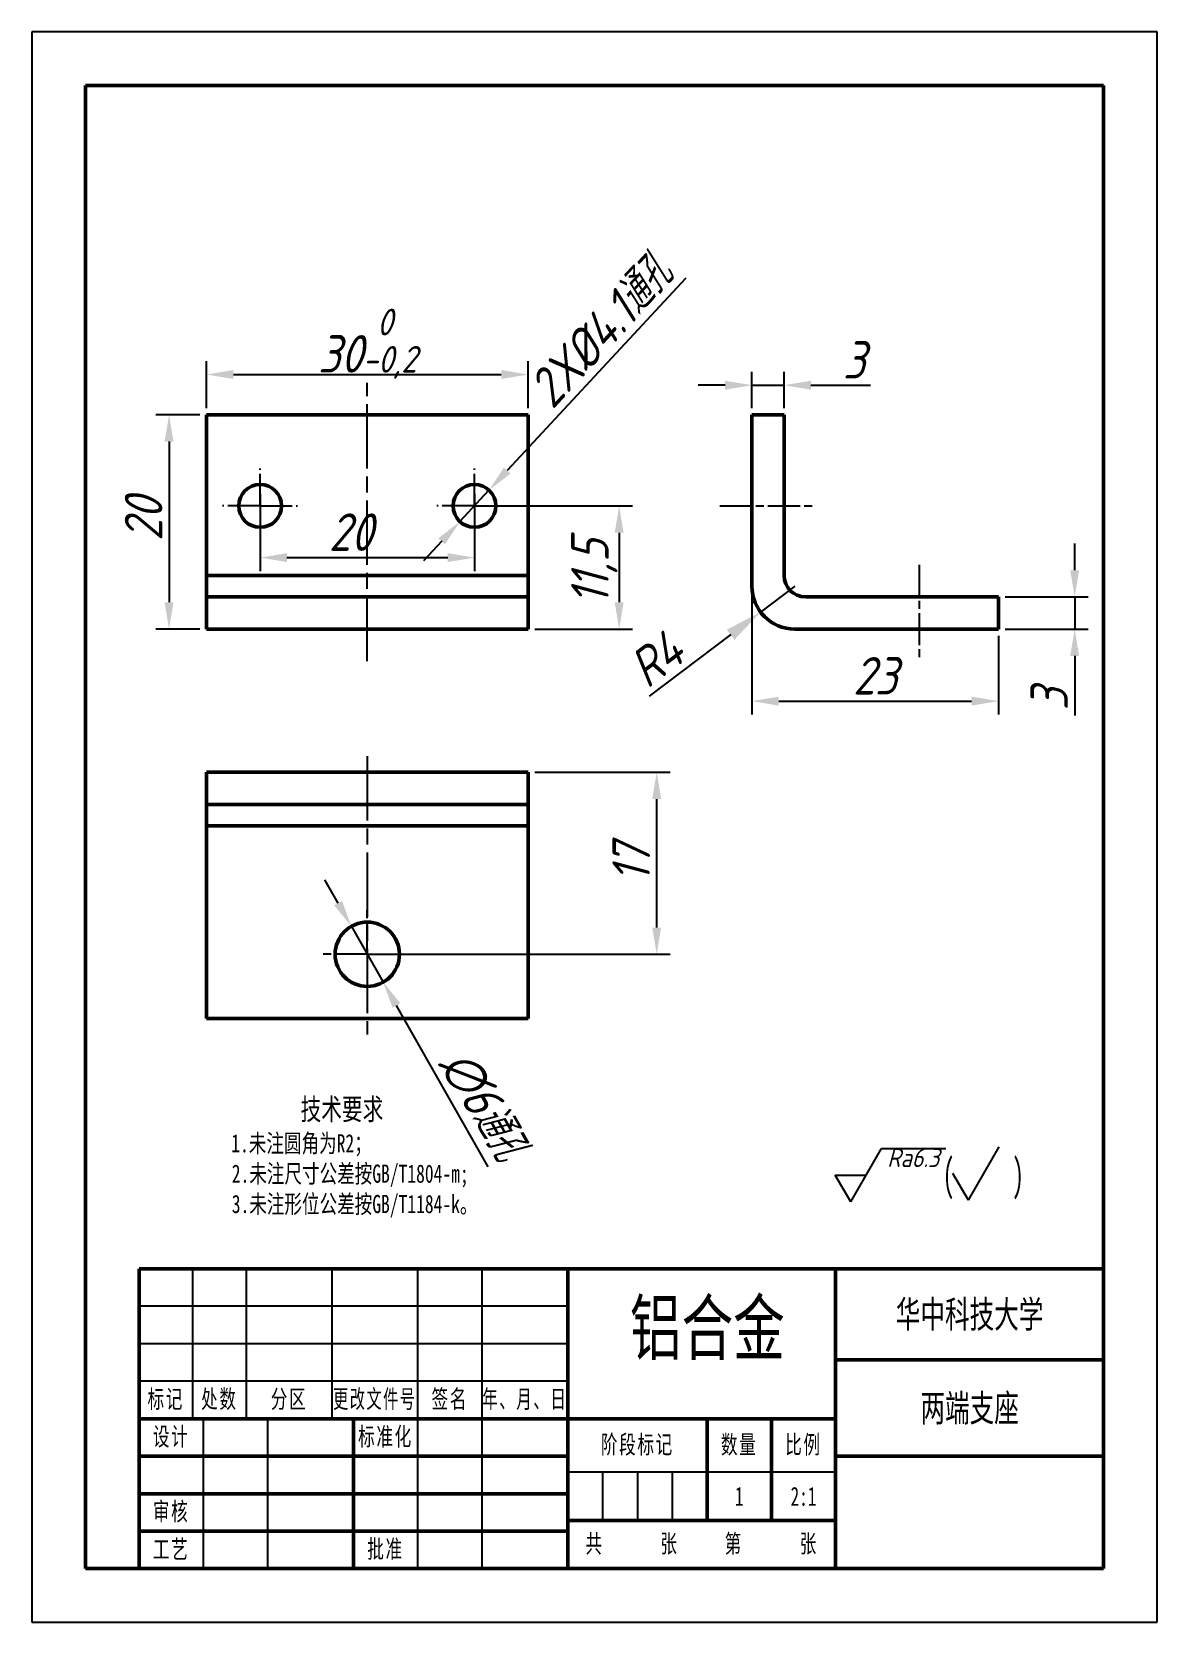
# Model space of a CAD drawing. Header units: millimetres. Extents: x 538 to 2406, y -113 to 359.
# Drawn here: x 2301 to 2406, y 0.8 to 149.3 of the extents above; entities that cross this region are included whole.
import ezdxf
from ezdxf.enums import TextEntityAlignment as Align

# ---------------------------------------------------------------- set-up
doc = ezdxf.new("R2010")
doc.units = ezdxf.units.MM
doc.header["$LTSCALE"] = 0.5
doc.header["$PDSIZE"] = -5
doc.linetypes.add('AM_ISO08W050', pattern=[18, 12, -1.5, 3, -1.5])
doc.linetypes.add('AM_ISO08W050x2', pattern=[9, 6, -0.75, 1.5, -0.75])
doc.layers.get('0').update_dxf_attribs({"lineweight": 50})
for name, color, linetype, lineweight in [('AM_5', 3, 'Continuous', 25), ('AM_7', 4, 'AM_ISO08W050', 25), ('尺寸线层', 3, 'Continuous', 25), ('粗实线层', 7, 'Continuous', 50), ('细实线层', 7, 'Continuous', 25)]:
    doc.layers.add(name, color=color, linetype=linetype, lineweight=lineweight)
for name, color, linetype in [('format', 7, 'Continuous'), ('尺寸', 3, 'Continuous'), ('尺寸 @ 1', 3, 'Continuous')]:
    doc.layers.add(name, color=color, linetype=linetype)
doc.styles.add('标准', font='', dxfattribs={"width": 0.667})
doc.styles.add('标注', font='gbeitc.shx', dxfattribs={"height": 3.5, "bigfont": 'gbcbig.shx'})
doc.styles.add('汉字', font='STFANGSO.TTF', dxfattribs={"width": 0.707, "height": 3.5})
doc.styles.add('长仿宋体', font='hyswlongfangsong.ttf', dxfattribs={"width": 0.707})
doc.styles.get('标准').set_extended_font_data('宋体')
doc.dimstyles.new('ISO-25$4', dxfattribs={"dimtxt": 5, "dimasz": 3.5, "dimexe": 1.25, "dimexo": 0, "dimtad": 1, "dimdec": 1, "dimdsep": 46, "dimtxsty": '标注', "dimcen": 2.5, "dimadec": 0, "dimazin": 0, "dimtfac": 0.7, "dimtdec": 3, "dimtmove": 0, "dimatfit": 2, "dimfxl": 1, "dimtolj": 1, "dimarcsym": 0})
doc.dimstyles.new('ISO-50x', dxfattribs={"dimtxt": 2.5, "dimasz": 2.5, "dimexe": 1.25, "dimexo": 0.625, "dimtad": 1, "dimtxsty": '标注', "dimcen": 2.5, "dimadec": 0, "dimazin": 0, "dimtp": 0.1, "dimtm": 0.1, "dimtfac": 0.71, "dimtdec": 3, "dimtmove": 0, "dimatfit": 3, "dimfxl": 1, "dimarcsym": 0})

msp = doc.modelspace()

# ---------------------------------------------------------------- texts
at = {"insert": (2314.7045, 49.6612), "char_height": 2.5, "attachment_point": 1, "style": '汉字'}
msp.add_mtext_dynamic_manual_height_columns('\\pi11.325;{\\H0.8x;技术要求}\\P\\pi0;  {\\H0.68x;   1.未注圆角为R2；\\P      2.未注尺寸公差按GB/T1804-m;\\P      3.未注形位公差按GB/T1184-k。}', width=80.5, gutter_width=12.5, heights=[0], dxfattribs=at)
at = {"layer": 'AM_5', "insert": (2353.4332, 98.8192), "char_height": 3.5, "attachment_point": 5, "rotation": 90, "style": '标注'}
msp.add_mtext('11,5', dxfattribs=at)
at = {"layer": 'format', "insert": (2356.7552, 30.759), "char_height": 5, "attachment_point": 1, "style": '汉字'}
msp.add_mtext_dynamic_manual_height_columns('铝合金', width=20.77402, gutter_width=25, heights=[0], dxfattribs=at)
at = {"layer": '尺寸', "insert": (2385.9454, 44.0296), "char_height": 3, "attachment_point": 1, "style": '长仿宋体'}
msp.add_mtext_dynamic_manual_height_columns('(     )', width=22.132968, gutter_width=17.5, heights=[0], dxfattribs=at)

# ---------------------------------------------------------------- blocks, each defined once
blk = doc.blocks.new('*D212')
at = {"layer": 'AM_5', "color": 0, "lineweight": -2, "transparency": 16777216}
for p, q in [((2317.26, 114.12), (2317.26, 118.51)), ((2347.26, 114.12), (2347.26, 118.51)), ((2319.76, 117.26), (2344.76, 117.26))]:
    blk.add_line(p, q, dxfattribs=at)
at = {"layer": 'AM_5', "color": 0, "lineweight": 50, "transparency": 16777216}
for points in [[(2319.76, 117.68), (2319.76, 116.84), (2317.26, 117.26)], [(2344.76, 117.68), (2344.76, 116.84), (2347.26, 117.26)]]:
    blk.add_solid(points, dxfattribs=at)
at = {"layer": 'Defpoints', "color": 0, "lineweight": 50, "transparency": 16777216}
for p in [(2347.26, 117.26), (2317.26, 113.49), (2347.26, 113.49)]:
    blk.add_point(p, dxfattribs=at)
at = {"layer": 'AM_5', "color": 0, "transparency": 16777216, "insert": (2332.26, 120.42), "char_height": 3.5, "attachment_point": 5, "style": '标注'}
blk.add_mtext('30{}{\\H0.71x;\\C3;\\S 0^ -0,2;}', dxfattribs=at)
blk = doc.blocks.new('*D213')
at = {"layer": 'AM_5', "color": 0, "lineweight": -2, "transparency": 16777216}
for p, q in [((2316.63, 113.49), (2312.51, 113.49)), ((2313.76, 110.99), (2313.76, 95.99)), ((2316.63, 93.49), (2312.51, 93.49))]:
    blk.add_line(p, q, dxfattribs=at)
at = {"layer": 'AM_5', "color": 0, "lineweight": 50, "transparency": 16777216}
for points in [[(2313.34, 110.99), (2314.17, 110.99), (2313.76, 113.49)], [(2313.34, 95.99), (2314.17, 95.99), (2313.76, 93.49)]]:
    blk.add_solid(points, dxfattribs=at)
at = {"layer": 'Defpoints', "color": 0, "lineweight": 50, "transparency": 16777216}
for p in [(2317.26, 113.49), (2313.76, 93.49), (2317.26, 93.49)]:
    blk.add_point(p, dxfattribs=at)
at = {"layer": 'AM_5', "color": 0, "transparency": 16777216, "insert": (2311.38, 103.76), "char_height": 3.5, "attachment_point": 5, "rotation": 90, "style": '标注'}
blk.add_mtext('20', dxfattribs=at)
blk = doc.blocks.new('*D214')
at = {"layer": 'AM_5', "color": 0, "lineweight": -2, "transparency": 16777216}
for p, q in [((2368.14, 96.87), (2368.14, 85.51)), ((2391.14, 92.87), (2391.14, 85.51)), ((2370.64, 86.76), (2388.64, 86.76))]:
    blk.add_line(p, q, dxfattribs=at)
at = {"layer": 'AM_5', "color": 0, "lineweight": 50, "transparency": 16777216}
for points in [[(2370.64, 87.18), (2370.64, 86.34), (2368.14, 86.76)], [(2388.64, 87.18), (2388.64, 86.34), (2391.14, 86.76)]]:
    blk.add_solid(points, dxfattribs=at)
at = {"layer": 'Defpoints', "color": 0, "lineweight": 50, "transparency": 16777216}
for p in [(2368.14, 97.49), (2391.14, 93.49), (2391.14, 86.76)]:
    blk.add_point(p, dxfattribs=at)
at = {"layer": 'AM_5', "color": 0, "transparency": 16777216, "insert": (2379.64, 89.13), "char_height": 3.5, "attachment_point": 5, "style": '标注'}
blk.add_mtext('23', dxfattribs=at)
blk = doc.blocks.new('*D215')
at = {"layer": 'AM_5', "color": 0, "lineweight": -2, "transparency": 16777216}
for p, q in [((2368.14, 114.12), (2368.14, 117.51)), ((2371.14, 114.12), (2371.14, 117.51)), ((2365.64, 116.26), (2363.14, 116.26)), ((2368.14, 116.26), (2371.14, 116.26)), ((2373.64, 116.26), (2379.21, 116.26))]:
    blk.add_line(p, q, dxfattribs=at)
at = {"layer": 'AM_5', "color": 0, "lineweight": 50, "transparency": 16777216}
for points in [[(2365.64, 116.68), (2365.64, 115.84), (2368.14, 116.26)], [(2373.64, 116.68), (2373.64, 115.84), (2371.14, 116.26)]]:
    blk.add_solid(points, dxfattribs=at)
at = {"layer": 'Defpoints', "color": 0, "lineweight": 50, "transparency": 16777216}
for p in [(2371.14, 116.26), (2368.14, 113.49), (2371.14, 113.49)]:
    blk.add_point(p, dxfattribs=at)
at = {"layer": 'AM_5', "color": 0, "transparency": 16777216, "insert": (2377.67, 118.63), "char_height": 3.5, "attachment_point": 5, "style": '标注'}
blk.add_mtext('3', dxfattribs=at)
blk = doc.blocks.new('*D216')
at = {"layer": 'AM_5', "color": 0, "lineweight": -2, "transparency": 16777216}
for p, q in [((2398.26, 98.99), (2398.26, 101.49)), ((2391.76, 96.49), (2399.51, 96.49)), ((2398.26, 96.49), (2398.26, 93.49)), ((2391.76, 93.49), (2399.51, 93.49)), ((2398.26, 90.99), (2398.26, 85.42))]:
    blk.add_line(p, q, dxfattribs=at)
at = {"layer": 'AM_5', "color": 0, "lineweight": 50, "transparency": 16777216}
for points in [[(2397.84, 98.99), (2398.67, 98.99), (2398.26, 96.49)], [(2397.84, 90.99), (2398.67, 90.99), (2398.26, 93.49)]]:
    blk.add_solid(points, dxfattribs=at)
at = {"layer": 'Defpoints', "color": 0, "lineweight": 50, "transparency": 16777216}
for p in [(2391.14, 96.49), (2391.14, 93.49), (2398.26, 93.49)]:
    blk.add_point(p, dxfattribs=at)
at = {"layer": 'AM_5', "color": 0, "transparency": 16777216, "insert": (2395.88, 86.95), "char_height": 3.5, "attachment_point": 5, "rotation": 90, "style": '标注'}
blk.add_mtext('3', dxfattribs=at)
blk = doc.blocks.new('*D217')
at = {"layer": 'AM_5', "color": 0, "lineweight": -2, "transparency": 16777216}
for p, q in [((2322.26, 106.12), (2322.26, 98.91)), ((2342.26, 106.12), (2342.26, 98.91)), ((2324.76, 100.16), (2339.76, 100.16))]:
    blk.add_line(p, q, dxfattribs=at)
at = {"layer": 'AM_5', "color": 0, "lineweight": 50, "transparency": 16777216}
for points in [[(2324.76, 100.58), (2324.76, 99.75), (2322.26, 100.16)], [(2339.76, 100.58), (2339.76, 99.75), (2342.26, 100.16)]]:
    blk.add_solid(points, dxfattribs=at)
at = {"layer": 'Defpoints', "color": 0, "lineweight": 50, "transparency": 16777216}
for p in [(2322.26, 106.74), (2342.26, 106.74), (2342.26, 100.16)]:
    blk.add_point(p, dxfattribs=at)
at = {"layer": 'AM_5', "color": 0, "transparency": 16777216, "insert": (2330.7, 102.54), "char_height": 3.5, "attachment_point": 5, "style": '标注'}
blk.add_mtext('20', dxfattribs=at)
blk = doc.blocks.new('*D218')
at = {"layer": 'AM_5', "color": 0, "linetype": 'ByBlock', "lineweight": -2, "transparency": 16777216}
for p, q in [((2372.14, 97.49), (2368.95, 95.08)), ((2366.16, 92.97), (2358.55, 87.22))]:
    blk.add_line(p, q, dxfattribs=at)
at = {"layer": 'AM_5', "color": 0, "lineweight": 50, "transparency": 16777216}
blk.add_solid([(2365.8, 93.43), (2366.51, 92.5), (2368.95, 95.08)], dxfattribs=at)
at = {"layer": 'Defpoints', "color": 0, "lineweight": 50, "transparency": 16777216}
for p in [(2372.14, 97.49), (2368.95, 95.08)]:
    blk.add_point(p, dxfattribs=at)
at = {"layer": 'AM_5', "color": 0, "transparency": 16777216, "insert": (2359.19, 90.67), "char_height": 3.5, "attachment_point": 5, "rotation": 37.1055, "style": '标注'}
blk.add_mtext('\\A1;R4', dxfattribs=at)
blk = doc.blocks.new('$CAXA_FRAME_13B17AC1$')
at = {"layer": '粗实线层'}
for p, q in [((95, 138.5), (-95, 138.5)), ((-95, 138.5), (-95, -138.5)), ((95, -138.5), (95, 138.5)), ((-95, -138.5), (95, -138.5))]:
    blk.add_line(p, q, dxfattribs=at)
at = {"layer": '细实线层'}
for p, q in [((105, 148.5), (-105, 148.5)), ((-105, 148.5), (-105, -148.5)), ((105, -148.5), (105, 148.5)), ((-105, -148.5), (105, -148.5))]:
    blk.add_line(p, q, dxfattribs=at)
blk = doc.blocks.new('$CAXA_TITLE_151E506F$')
at = {"layer": '粗实线层'}
for p, q in [((0, 56), (-180, 56)), ((-180, 56), (-180, 0)), ((-100, 56), (-100, 0)), ((-50, 56), (-50, 0)), ((0, 0), (0, 56)), ((0, 39), (-50, 39)), ((-50, 28), (-180, 28)), ((-140, 28), (-140, 0)), ((-74, 28), (-74, 9)), ((-62, 28), (-62, 9)), ((-100, 21), (-180, 21)), ((0, 21), (-50, 21)), ((-100, 14), (-180, 14)), ((-50, 9), (-100, 9)), ((-100, 7), (-180, 7)), ((0, 0), (-180, 0))]:
    blk.add_line(p, q, dxfattribs=at)
at = {"layer": '细实线层'}
for p, q in [((-170, 56), (-170, 28)), ((-160, 56), (-160, 28)), ((-144, 56), (-144, 28)), ((-128, 56), (-128, 0)), ((-116, 56), (-116, 0)), ((-100, 49), (-180, 49)), ((-100, 42), (-180, 42)), ((-100, 35), (-180, 35)), ((-168, 28), (-168, 0)), ((-156, 28), (-156, 0)), ((-50, 18), (-100, 18)), ((-93.5, 18), (-93.5, 9)), ((-87, 18), (-87, 9)), ((-80.5, 18), (-80.5, 9))]:
    blk.add_line(p, q, dxfattribs=at)
at = {"layer": '尺寸线层', "attachment_point": 5, "line_spacing_factor": 1.369753, "style": '标准'}
for s, insert, char_height, width in [('\\T1.1;标记', (-175, 31.5), 3.405, 18), ('\\T1.1;处数', (-165, 31.5), 3.405, 18), ('\\T1.1;分区', (-152, 31.5), 3.405, 30), ('\\T1.1;{\\W0.60886;更改文件号}', (-136, 31.5), 3.4054, 30), ('\\T1.1;签名', (-122, 31.5), 3.405, 22), ('\\T1.1;{\\W0.622239;年、月、日}', (-108, 31.5), 3.4054, 30), ('\\T1.1;设计', (-174, 24.5), 3.405, 22), ('\\T1.1;标准化', (-134, 24.5), 3.405, 22), ('\\T1.1;阶段标记', (-87, 23), 3.405, 50), ('{\\T1.1;数量}', (-68, 23), 3.405, 22), ('\\T1.1;比例', (-56, 23), 3.405, 22), ('\\T1.1;审核', (-174, 10.5), 3.405, 22), ('\\T1.1;共', (-95, 4.5), 3.405, 8), ('\\T1.1;张', (-81, 4.5), 3.405, 8), ('\\T1.1;第', (-69, 4.5), 3.405, 8), ('\\T1.1;张', (-55, 4.5), 3.405, 8), ('\\T1.1;工艺', (-174, 3.5), 3.405, 22), ('\\T1.1;批准', (-134, 3.5), 3.405, 22)]:
    blk.add_mtext(s, dxfattribs=dict(at, insert=insert, char_height=char_height, width=width))
at = {"layer": '尺寸线层', "style": '标准'}
for tag, height, width, p in [('标记C', 3.54, 0.667, (-175, 52.5)), ('处数C', 3.54, 0.667, (-165, 52.5)), ('分区C', 3.54, 0.667, (-152, 52.5)), ('更改文件号C', 3.54, 0.512156, (-136, 52.5)), ('更改签名C', 3.54, 0.459969, (-122, 52.5)), ('更改日期C', 3.54, 0.62723, (-108, 52.5)), ('单位名称', 5.05, 0.667, (-25, 47.5)), ('标记B', 3.54, 0.667, (-175, 45.5)), ('处数B', 3.54, 0.667, (-165, 45.5)), ('分区B', 3.54, 0.667, (-152, 45.5)), ('更改文件号B', 3.54, 0.512156, (-136, 45.5)), ('更改签名B', 3.54, 0.459969, (-122, 45.5)), ('更改日期B', 3.54, 0.62723, (-108, 45.5)), ('材料名称', 5.05, 0.667, (-75, 42)), ('标记A', 3.54, 0.667, (-175, 38.5)), ('处数A', 3.54, 0.667, (-165, 38.5)), ('分区A', 3.54, 0.667, (-152, 38.5)), ('更改文件号A', 3.54, 0.512156, (-136, 38.5)), ('更改签名A', 3.54, 0.459969, (-122, 38.5)), ('更改日期A', 3.54, 0.62723, (-108, 38.5)), ('图纸名称', 5.05, 0.667, (-25, 30)), ('设计', 3.54, 0.667, (-162, 24.5)), ('设计日期', 3.54, 0.667, (-148, 24.5)), ('标准化', 3.54, 0.667, (-122, 24.5)), ('标准化日期', 3.54, 0.569556, (-108, 24.5)), ('阶段标记S', 3.54, 0.229984, (-96.75, 13.5)), ('阶段标记A', 3.54, 0.229984, (-90.25, 13.5)), ('阶段标记B', 3.54, 0.229984, (-83.75, 13.5)), ('阶段标记C', 3.54, 0.229984, (-77.25, 13.5)), ('重量', 3.54, 0.667, (-68, 13.5)), ('图纸比例', 3.54, 0.524733, (-56, 13.5)), ('审核', 3.54, 0.667, (-162, 10.5)), ('审核日期', 3.54, 0.667, (-148, 10.5)), ('图纸编号', 5.05, 0.667, (-25.07, 9.53)), ('页数', 3.54, 0.667, (-88, 4.5)), ('页码', 3.54, 0.667, (-62, 4.5)), ('工艺', 3.54, 0.667, (-162, 3.5)), ('工艺日期', 3.54, 0.667, (-148, 3.5)), ('批准', 3.54, 0.667, (-122, 3.5)), ('批准日期', 3.54, 0.667, (-108, 3.5))]:
    blk.add_attdef(tag, text='', height=height, dxfattribs=dict(at, width=width)).set_placement(p, align=Align.MIDDLE_CENTER)
blk = doc.blocks.new('去材料表面')
at = {"lineweight": -2}
for p, q in [((0, 0), (5.77, 10)), ((5.77, 10), (17.77, 10)), ((0, 0), (-2.89, 5)), ((-2.89, 5), (2.89, 5))]:
    blk.add_line(p, q, dxfattribs=at)
at = {"lineweight": -2, "style": '标注'}
blk.add_attdef('CCD', text='', height=3.5, dxfattribs=at).set_placement((11.66, 10.01), align=Align.TOP_CENTER)
blk = doc.blocks.new('基本符号')
at = {"lineweight": -2}
for q in [(5.77, 10), (-2.89, 5)]:
    blk.add_line((0, 0), q, dxfattribs=at)
blk = doc.blocks.new('*D219')
at = {"layer": 'AM_5', "color": 0, "lineweight": -2, "transparency": 16777216}
for p, q in [((2347.88, 80.12), (2360.51, 80.12)), ((2359.26, 65.62), (2359.26, 77.62)), ((2332.88, 63.12), (2360.51, 63.12))]:
    blk.add_line(p, q, dxfattribs=at)
at = {"layer": 'AM_5', "color": 0, "lineweight": 50, "transparency": 16777216}
for points in [[(2358.84, 77.62), (2359.67, 77.62), (2359.26, 80.12)], [(2358.84, 65.62), (2359.67, 65.62), (2359.26, 63.12)]]:
    blk.add_solid(points, dxfattribs=at)
at = {"layer": 'Defpoints', "color": 0, "lineweight": 50, "transparency": 16777216}
for p in [(2347.26, 80.12), (2359.26, 80.12), (2332.26, 63.12)]:
    blk.add_point(p, dxfattribs=at)
at = {"layer": 'AM_5', "color": 0, "transparency": 16777216, "insert": (2356.88, 71.62), "char_height": 3.5, "attachment_point": 5, "rotation": 90, "style": '标注'}
blk.add_mtext('17', dxfattribs=at)
blk = doc.blocks.new('*D220')
at = {"layer": 'AM_5', "color": 0, "lineweight": -2, "transparency": 16777216}
for p, q in [((2361.98, 126.27), (2345.31, 108.29)), ((2340.9, 103.52), (2343.61, 106.46)), ((2339.2, 101.69), (2337.5, 99.86))]:
    blk.add_line(p, q, dxfattribs=at)
at = {"layer": 'AM_5', "color": 0, "lineweight": 50, "transparency": 16777216}
for points in [[(2345.01, 108.57), (2345.62, 108.01), (2343.61, 106.46)], [(2338.89, 101.97), (2339.5, 101.41), (2340.9, 103.52)]]:
    blk.add_solid(points, dxfattribs=at)
at = {"layer": 'Defpoints', "color": 0, "lineweight": 50, "transparency": 16777216}
for p in [(2343.61, 106.46), (2340.9, 103.52)]:
    blk.add_point(p, dxfattribs=at)
at = {"layer": 'AM_5', "color": 0, "transparency": 16777216, "insert": (2354.01, 121.33), "char_height": 3.5, "attachment_point": 5, "rotation": 47.1662, "style": '标注'}
blk.add_mtext('2X%%C4.1通孔', dxfattribs=at)
blk = doc.blocks.new('*D221')
at = {"layer": 'AM_5', "color": 0, "lineweight": -2, "transparency": 16777216}
for p, q in [((2329.54, 67.91), (2328.3, 70.08)), ((2330.77, 65.73), (2333.74, 60.52)), ((2343.54, 43.28), (2334.97, 58.34))]:
    blk.add_line(p, q, dxfattribs=at)
at = {"layer": 'AM_5', "color": 0, "lineweight": 50, "transparency": 16777216}
for points in [[(2329.9, 68.11), (2329.17, 67.7), (2330.77, 65.73)], [(2335.34, 58.55), (2334.61, 58.14), (2333.74, 60.52)]]:
    blk.add_solid(points, dxfattribs=at)
at = {"layer": 'Defpoints', "color": 0, "lineweight": 50, "transparency": 16777216}
for p in [(2330.77, 65.73), (2333.74, 60.52)]:
    blk.add_point(p, dxfattribs=at)
at = {"layer": 'AM_5', "color": 0, "transparency": 16777216, "insert": (2343.13, 49.04), "char_height": 3.5, "attachment_point": 5, "rotation": 299.6231, "style": '标注'}
blk.add_mtext('∅6通孔', dxfattribs=at)

# ---------------------------------------------------------------- dimensions: what is measured, and where the dimension line sits
at = {"layer": 'AM_5'}
for p1, p2, text, override, picture, middle in [((2340.8954, 103.5236), (2343.6149, 106.4569), '2X%%C4.1通孔', {"dimpost": '', "dimtol": 0, "dimlim": 0, "dimtp": 0.1, "dimtm": 0.1, "dimtfac": 0.71, "dimtdec": 3, "dimtolj": 0, "dimtzin": 8}, '*D220', (2355.8346, 119.6374)), ((2330.7723, 65.7325), (2333.738, 60.5168), '<>通孔', {"dimtol": 0, "dimlim": 0, "dimtp": 0.1, "dimtm": 0.1, "dimtfac": 0.71, "dimtdec": 3, "dimtolj": 0, "dimtzin": 8}, '*D221', (2340.9612, 47.8137))]:
    dim = msp.add_diameter_dim_2p(p1=p1, p2=p2, text=text, dimstyle='ISO-50x', override=override, dxfattribs=at)
    dim.commit()
    dim.dimension.update_dxf_attribs({"geometry": picture, "text_midpoint": middle, "dimtype": 163})
dim = msp.add_linear_dim(base=(2347.2552, 117.259), p1=(2317.2552, 113.4903), p2=(2347.2552, 113.4903), text='<>{}{\\H0.71x;\\C3;\\S 0^ -0,2;}', dimstyle='ISO-50x', override={"dimtol": 0, "dimlim": 0, "dimtp": 0, "dimtm": 0.2, "dimtfac": 1, "dimtdec": 2, "dimtolj": 0, "dimtzin": 8}, dxfattribs=at)
dim.commit()
dim.dimension.update_dxf_attribs({"geometry": '*D212', "text_midpoint": (2332.2552, 120.4208)})
for base, p1, p2, picture, middle in [((2371.1366, 116.259), (2368.1366, 113.4903), (2371.1366, 113.4903), '*D215', (2377.6731, 118.634)), ((2391.1366, 86.759), (2368.1366, 97.4903), (2391.1366, 93.4903), '*D214', (2379.6366, 89.134))]:
    dim = msp.add_linear_dim(base=base, p1=p1, p2=p2, dimstyle='ISO-50x', override={"dimtol": 0, "dimlim": 0, "dimtp": 0, "dimtm": 0, "dimtfac": 1, "dimtdec": 2, "dimtolj": 0, "dimtzin": 8}, dxfattribs=at)
    dim.commit()
    dim.dimension.update_dxf_attribs({"geometry": picture, "text_midpoint": middle})
dim = msp.add_linear_dim(base=(2313.7552, 93.4903), p1=(2317.2552, 113.4903), p2=(2317.2552, 93.4903), angle=90, dimstyle='ISO-50x', override={"dimtol": 0, "dimlim": 0, "dimtp": 0, "dimtm": 0, "dimtfac": 1, "dimtdec": 2, "dimtolj": 0, "dimtzin": 8}, dxfattribs=at)
dim.commit()
dim.dimension.update_dxf_attribs({"geometry": '*D213', "text_midpoint": (2313.7552, 103.759), "dimtype": 160})
dim = msp.add_linear_dim(base=(2342.2552, 100.1646), p1=(2322.2552, 106.7403), p2=(2342.2552, 106.7403), dimstyle='ISO-50x', override={"dimtp": 0.2, "dimtm": 0.2, "dimtfac": 1, "dimtdec": 2}, dxfattribs=at)
dim.commit()
dim.dimension.update_dxf_attribs({"geometry": '*D217', "text_midpoint": (2330.7021, 100.1646), "dimtype": 160})
for base, p1, p2, override, picture, middle in [((2398.2552, 93.4903), (2391.1366, 96.4903), (2391.1366, 93.4903), {"dimtol": 0, "dimlim": 0, "dimtp": 0, "dimtm": 0, "dimtfac": 1, "dimtdec": 2, "dimtolj": 0, "dimtzin": 8}, '*D216', (2395.8802, 86.9538)), ((2359.2552, 80.1246), (2332.2552, 63.1246), (2347.2552, 80.1246), {"dimpost": '', "dimtp": 0.05, "dimtm": 0.05, "dimtfac": 1, "dimtdec": 2, "dimtzin": 8}, '*D219', (2356.8802, 71.6246))]:
    dim = msp.add_linear_dim(base=base, p1=p1, p2=p2, angle=90, dimstyle='ISO-50x', override=override, dxfattribs=at)
    dim.commit()
    dim.dimension.update_dxf_attribs({"geometry": picture, "text_midpoint": middle})
dim = msp.add_radius_dim(center=(2372.1366, 97.4903), mpoint=(2368.9465, 95.0771), dimstyle='ISO-25$4', override={"dimpost": '', "dimarcsym": 1}, dxfattribs=at)
dim.commit()
dim.dimension.update_dxf_attribs({"geometry": '*D218', "text_midpoint": (2360.6223, 88.7803), "dimtype": 164})

# ---------------------------------------------------------------- linework, layer by layer
at = {"color": 7, "linetype": 'Continuous', "lineweight": 50}
for p, q in [((2347.2552, 113.4903), (2317.2552, 113.4903)), ((2317.2552, 113.4903), (2317.2552, 98.4903)), ((2347.2552, 98.4903), (2347.2552, 113.4903)), ((2371.1366, 113.4903), (2368.1366, 113.4903)), ((2368.1366, 113.4903), (2368.1366, 97.4903)), ((2371.1366, 113.4903), (2371.1366, 98.4903)), ((2317.2552, 98.4903), (2347.2552, 98.4903)), ((2317.2552, 96.4903), (2317.2552, 98.4903)), ((2347.2552, 98.4903), (2347.2552, 96.4903)), ((2317.2552, 96.4903), (2317.2552, 93.4903)), ((2347.2552, 96.4903), (2317.2552, 96.4903)), ((2347.2552, 93.4903), (2347.2552, 96.4903)), ((2391.1366, 96.4903), (2373.1366, 96.4903)), ((2391.1366, 96.4903), (2391.1366, 93.4903)), ((2317.2552, 93.4903), (2347.2552, 93.4903)), ((2391.1366, 93.4903), (2372.1366, 93.4903)), ((2347.2552, 80.1246), (2317.2552, 80.1246)), ((2317.2552, 77.1246), (2317.2552, 80.1246)), ((2347.2552, 77.1246), (2347.2552, 80.1246)), ((2347.2552, 77.1246), (2317.2552, 77.1246)), ((2317.2552, 75.1246), (2317.2552, 77.1246)), ((2347.2552, 77.1246), (2347.2552, 75.1246)), ((2347.2552, 75.1246), (2317.2552, 75.1246)), ((2317.2552, 57.1246), (2317.2552, 75.1246)), ((2347.2552, 57.1246), (2347.2552, 75.1246)), ((2347.2552, 57.1246), (2317.2552, 57.1246))]:
    msp.add_line(p, q, dxfattribs=at)
for centre, radius in [((2322.2552, 104.9903), 2), ((2342.2552, 104.9903), 2), ((2332.2552, 63.1246), 3)]:
    msp.add_circle(centre, radius, dxfattribs=at)
for centre, radius in [((2373.1366, 98.4903), 2), ((2372.1366, 97.4903), 4)]:
    msp.add_arc(centre, radius, 180, 270, dxfattribs=at)
at = {"layer": 'AM_5'}
for p, q in [((2342.8802, 104.9903), (2357.0052, 104.9903)), ((2355.7552, 102.4903), (2355.7552, 95.9903)), ((2347.8802, 93.4903), (2357.0052, 93.4903))]:
    msp.add_line(p, q, dxfattribs=at)
at = {"layer": 'AM_5', "lineweight": 50}
for points in [[(2355.3385, 102.4903), (2356.1718, 102.4903), (2355.7552, 104.9903)], [(2355.3385, 95.9903), (2356.1718, 95.9903), (2355.7552, 93.4903)]]:
    msp.add_solid(points, dxfattribs=at)
at = {"layer": 'AM_7'}
for p, q in [((2332.2552, 90.4903), (2332.2552, 116.4903)), ((2332.2552, 81.6246), (2332.2552, 55.6246))]:
    msp.add_line(p, q, dxfattribs=at)
at = {"layer": 'AM_7', "linetype": 'AM_ISO08W050x2'}
for p, q in [((2322.2552, 104.9903), (2322.2552, 108.4903)), ((2342.2552, 104.9903), (2342.2552, 108.4903)), ((2322.2552, 104.9903), (2318.7552, 104.9903)), ((2322.2552, 104.9903), (2325.7552, 104.9903)), ((2322.2552, 104.9903), (2322.2552, 101.4903)), ((2342.2552, 104.9903), (2338.7552, 104.9903)), ((2342.2552, 104.9903), (2345.7552, 104.9903)), ((2342.2552, 104.9903), (2342.2552, 101.4903)), ((2365.1366, 104.9903), (2374.1366, 104.9903)), ((2383.7552, 99.4903), (2383.7552, 90.4903)), ((2332.2552, 63.1246), (2332.2552, 67.6246)), ((2332.2552, 63.1246), (2327.7552, 63.1246)), ((2332.2552, 63.1246), (2336.7552, 63.1246)), ((2332.2552, 63.1246), (2332.2552, 58.6246))]:
    msp.add_line(p, q, dxfattribs=at)

# ---------------------------------------------------------------- block references
at = {"layer": '尺寸 @ 1', "xscale": 0.5, "yscale": 0.5, "zscale": 0.5}
msp.add_blockref('去材料表面', (2377.3635, 40.0029), dxfattribs=at).add_auto_attribs({'CCD': 'Ra6.3'})
msp.add_blockref('基本符号', (2388.3415, 40.1505), dxfattribs=at)
at = {"layer": '粗实线层', "xscale": 0.5, "yscale": 0.5, "zscale": 0.5}
msp.add_blockref('$CAXA_FRAME_13B17AC1$', (2353.4545, 75.009), dxfattribs=at)
at = {"layer": '粗实线层'}
ref = msp.add_blockref('$CAXA_TITLE_151E506F$', (2400.9545, 5.759), dxfattribs=dict(at, xscale=0.5, yscale=0.5, zscale=0.5))
ref.add_attrib('单位名称', '华中科技大学', dxfattribs={"layer": '尺寸线层', "height": 2.52515, "style": '标准', "width": 0.667}).set_placement((2388.4545, 29.509), align=Align.MIDDLE_CENTER)
ref.add_attrib('图纸名称', '两端支座', dxfattribs={"layer": '尺寸线层', "height": 2.52515, "style": '标准', "width": 0.667}).set_placement((2388.4545, 20.759), align=Align.MIDDLE_CENTER)
ref.add_attrib('图纸比例', '2:1', dxfattribs={"layer": '尺寸线层', "height": 1.76761, "style": '标准', "width": 0.667}).set_placement((2372.9545, 12.509), align=Align.MIDDLE_CENTER)
ref.add_attrib('重量', '1', dxfattribs={"layer": '尺寸线层', "height": 1.7676, "style": '标准', "width": 0.667}).set_placement((2366.9545, 12.509), align=Align.MIDDLE_CENTER)

msp.set_redraw_order([(e.dxf.handle, doc.entitydb.next_handle()) for e in msp.query("TEXT MTEXT ATTDEF DIMENSION ARC_DIMENSION")])  # texts and dimensions are drawn at this point

doc.saveas('drawing.dxf')
